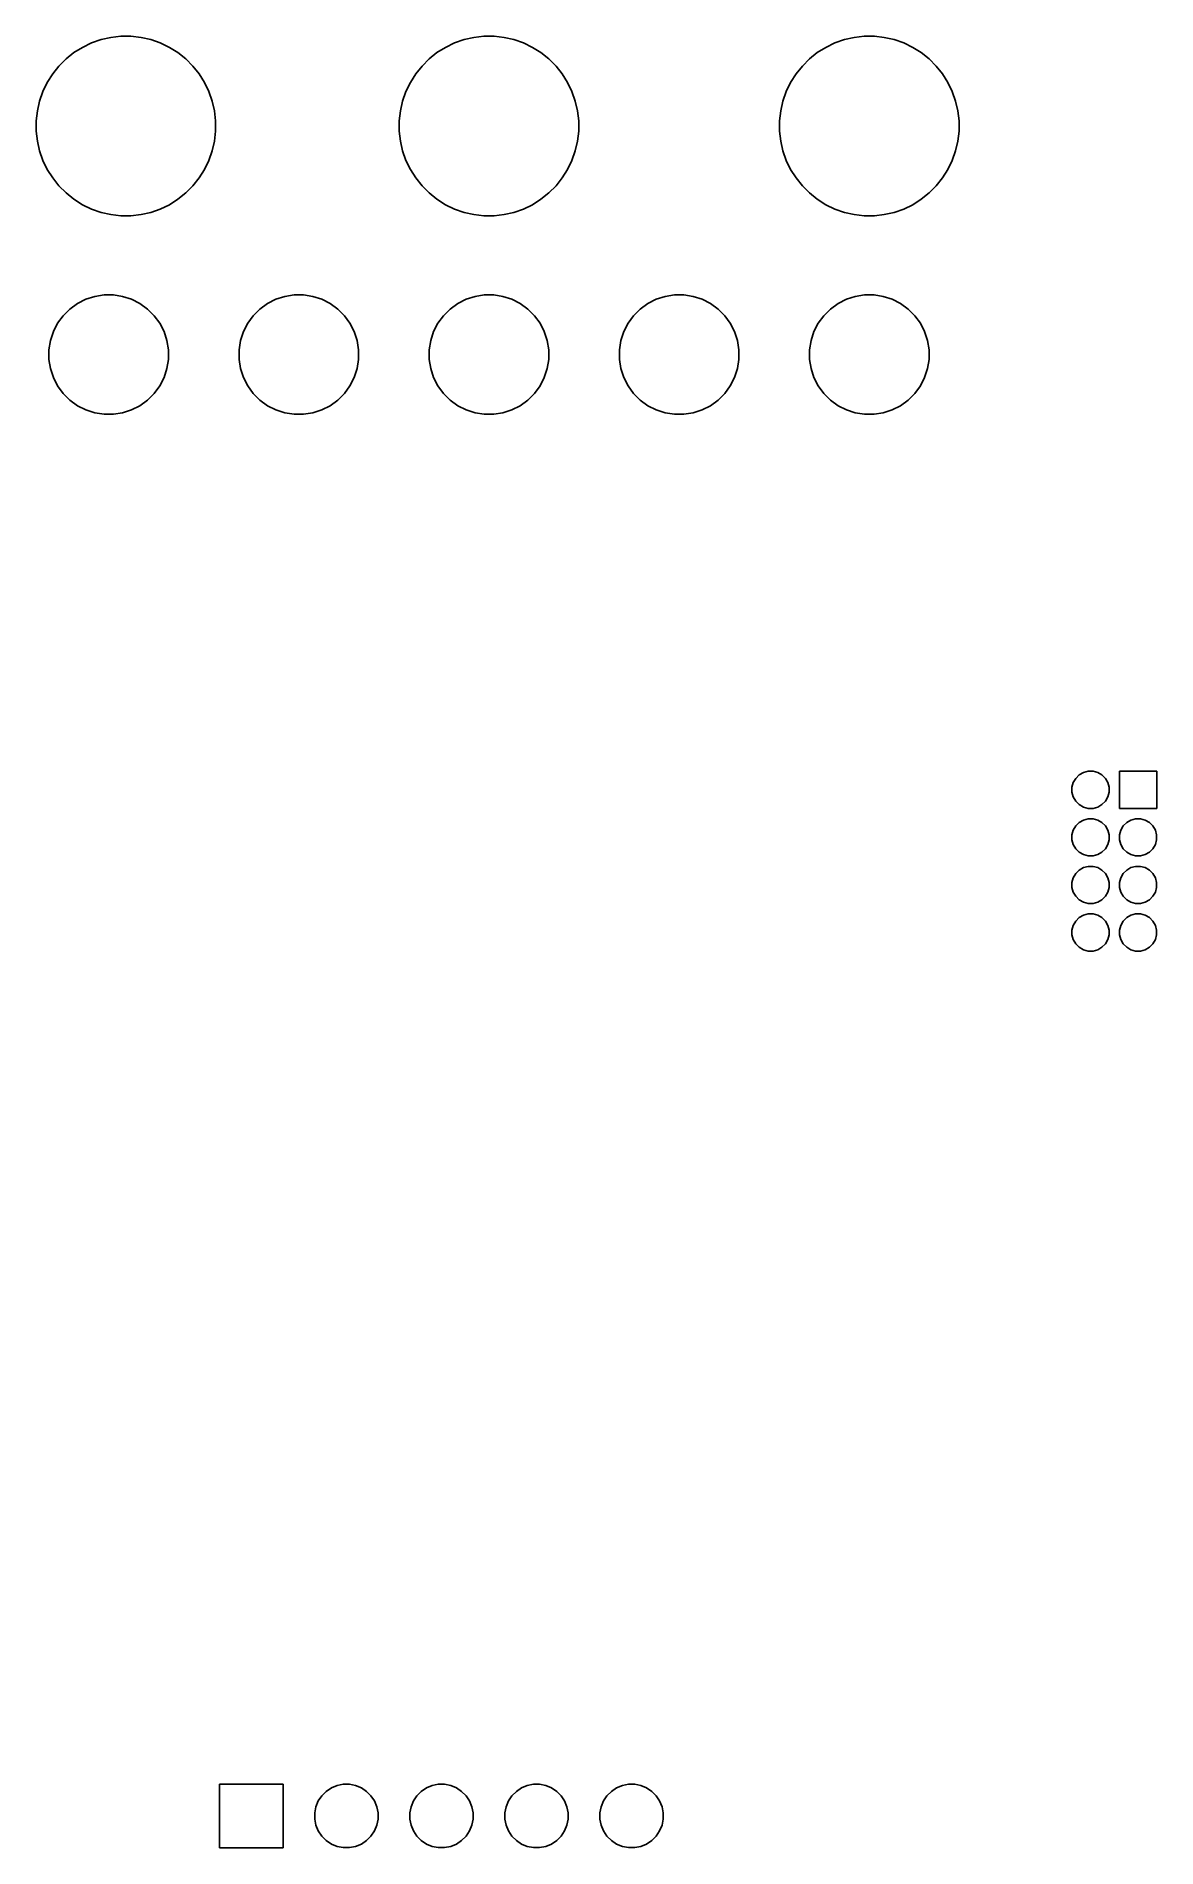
# Model space of a CAD drawing. Extents: x 1.5 to 2.68, y -2.93 to -1.03.
import ezdxf

# ---------------------------------------------------------------- set-up
doc = ezdxf.new("R2010")
doc.units = 0
doc.header["$MEASUREMENT"] = 0
doc.layers.add('BLACK', color=7, linetype='CONTINUOUS')

msp = doc.modelspace()

# ---------------------------------------------------------------- linework, layer by layer
at = {"layer": 'BLACK', "linetype": 'CONTINUOUS'}
for p, q in [((1.5723, -1.0303), (1.5826, -1.0279)), ((1.5723, -1.0303), (1.5826, -1.0279)), ((1.5826, -1.0279), (1.5931, -1.0267)), ((1.5826, -1.0279), (1.5931, -1.0267)), ((1.5931, -1.0267), (1.6037, -1.0267)), ((1.5931, -1.0267), (1.6037, -1.0267)), ((1.6037, -1.0267), (1.6143, -1.0279)), ((1.6037, -1.0267), (1.6143, -1.0279)), ((1.6143, -1.0279), (1.6246, -1.0303)), ((1.6143, -1.0279), (1.6246, -1.0303)), ((1.9542, -1.0303), (1.9645, -1.0279)), ((1.9542, -1.0303), (1.9645, -1.0279)), ((1.9645, -1.0279), (1.975, -1.0267)), ((1.9645, -1.0279), (1.975, -1.0267)), ((1.975, -1.0267), (1.9856, -1.0267)), ((1.975, -1.0267), (1.9856, -1.0267)), ((1.9856, -1.0267), (1.9961, -1.0279)), ((1.9856, -1.0267), (1.9961, -1.0279)), ((1.9961, -1.0279), (2.0065, -1.0303)), ((1.9961, -1.0279), (2.0065, -1.0303)), ((2.3542, -1.0303), (2.3645, -1.0279)), ((2.3542, -1.0303), (2.3645, -1.0279)), ((2.3645, -1.0279), (2.375, -1.0267)), ((2.3645, -1.0279), (2.375, -1.0267)), ((2.375, -1.0267), (2.3856, -1.0267)), ((2.375, -1.0267), (2.3856, -1.0267)), ((2.3856, -1.0267), (2.3961, -1.0279)), ((2.3856, -1.0267), (2.3961, -1.0279)), ((2.3961, -1.0279), (2.4065, -1.0303)), ((2.3961, -1.0279), (2.4065, -1.0303)), ((1.5355, -1.0506), (1.5437, -1.044)), ((1.5355, -1.0506), (1.5437, -1.044)), ((1.5437, -1.044), (1.5527, -1.0384)), ((1.5437, -1.044), (1.5527, -1.0384)), ((1.5527, -1.0384), (1.5623, -1.0338)), ((1.5527, -1.0384), (1.5623, -1.0338)), ((1.5623, -1.0338), (1.5723, -1.0303)), ((1.5623, -1.0338), (1.5723, -1.0303)), ((1.6246, -1.0303), (1.6346, -1.0338)), ((1.6246, -1.0303), (1.6346, -1.0338)), ((1.6346, -1.0338), (1.6441, -1.0384)), ((1.6346, -1.0338), (1.6441, -1.0384)), ((1.6441, -1.0384), (1.6531, -1.044)), ((1.6441, -1.0384), (1.6531, -1.044)), ((1.6531, -1.044), (1.6614, -1.0506)), ((1.6531, -1.044), (1.6614, -1.0506)), ((1.9174, -1.0506), (1.9256, -1.044)), ((1.9174, -1.0506), (1.9256, -1.044)), ((1.9256, -1.044), (1.9346, -1.0384)), ((1.9256, -1.044), (1.9346, -1.0384)), ((1.9346, -1.0384), (1.9442, -1.0338)), ((1.9346, -1.0384), (1.9442, -1.0338)), ((1.9442, -1.0338), (1.9542, -1.0303)), ((1.9442, -1.0338), (1.9542, -1.0303)), ((2.0065, -1.0303), (2.0165, -1.0338)), ((2.0065, -1.0303), (2.0165, -1.0338)), ((2.0165, -1.0338), (2.026, -1.0384)), ((2.0165, -1.0338), (2.026, -1.0384)), ((2.026, -1.0384), (2.035, -1.044)), ((2.026, -1.0384), (2.035, -1.044)), ((2.035, -1.044), (2.0433, -1.0506)), ((2.035, -1.044), (2.0433, -1.0506)), ((2.3174, -1.0506), (2.3256, -1.044)), ((2.3174, -1.0506), (2.3256, -1.044)), ((2.3256, -1.044), (2.3346, -1.0384)), ((2.3256, -1.044), (2.3346, -1.0384)), ((2.3346, -1.0384), (2.3442, -1.0338)), ((2.3346, -1.0384), (2.3442, -1.0338)), ((2.3442, -1.0338), (2.3542, -1.0303)), ((2.3442, -1.0338), (2.3542, -1.0303)), ((2.4065, -1.0303), (2.4165, -1.0338)), ((2.4065, -1.0303), (2.4165, -1.0338)), ((2.4165, -1.0338), (2.426, -1.0384)), ((2.4165, -1.0338), (2.426, -1.0384)), ((2.426, -1.0384), (2.435, -1.044)), ((2.426, -1.0384), (2.435, -1.044)), ((2.435, -1.044), (2.4433, -1.0506)), ((2.435, -1.044), (2.4433, -1.0506)), ((1.5157, -1.0754), (1.5214, -1.0664)), ((1.5157, -1.0754), (1.5214, -1.0664)), ((1.5214, -1.0664), (1.528, -1.0581)), ((1.5214, -1.0664), (1.528, -1.0581)), ((1.528, -1.0581), (1.5355, -1.0506)), ((1.528, -1.0581), (1.5355, -1.0506)), ((1.6614, -1.0506), (1.6689, -1.0581)), ((1.6614, -1.0506), (1.6689, -1.0581)), ((1.6689, -1.0581), (1.6755, -1.0664)), ((1.6689, -1.0581), (1.6755, -1.0664)), ((1.6755, -1.0664), (1.6811, -1.0754)), ((1.6755, -1.0664), (1.6811, -1.0754)), ((1.8976, -1.0754), (1.9033, -1.0664)), ((1.8976, -1.0754), (1.9033, -1.0664)), ((1.9033, -1.0664), (1.9099, -1.0581)), ((1.9033, -1.0664), (1.9099, -1.0581)), ((1.9099, -1.0581), (1.9174, -1.0506)), ((1.9099, -1.0581), (1.9174, -1.0506)), ((2.0433, -1.0506), (2.0508, -1.0581)), ((2.0433, -1.0506), (2.0508, -1.0581)), ((2.0508, -1.0581), (2.0574, -1.0664)), ((2.0508, -1.0581), (2.0574, -1.0664)), ((2.0574, -1.0664), (2.063, -1.0754)), ((2.0574, -1.0664), (2.063, -1.0754)), ((2.2976, -1.0754), (2.3033, -1.0664)), ((2.2976, -1.0754), (2.3033, -1.0664)), ((2.3033, -1.0664), (2.3099, -1.0581)), ((2.3033, -1.0664), (2.3099, -1.0581)), ((2.3099, -1.0581), (2.3174, -1.0506)), ((2.3099, -1.0581), (2.3174, -1.0506)), ((2.4433, -1.0506), (2.4508, -1.0581)), ((2.4433, -1.0506), (2.4508, -1.0581)), ((2.4508, -1.0581), (2.4574, -1.0664)), ((2.4508, -1.0581), (2.4574, -1.0664)), ((2.4574, -1.0664), (2.463, -1.0754)), ((2.4574, -1.0664), (2.463, -1.0754)), ((1.5076, -1.0949), (1.5111, -1.0849)), ((1.5076, -1.0949), (1.5111, -1.0849)), ((1.5111, -1.0849), (1.5157, -1.0754)), ((1.5111, -1.0849), (1.5157, -1.0754)), ((1.6811, -1.0754), (1.6857, -1.0849)), ((1.6811, -1.0754), (1.6857, -1.0849)), ((1.6857, -1.0849), (1.6892, -1.0949)), ((1.6857, -1.0849), (1.6892, -1.0949)), ((1.8895, -1.0949), (1.893, -1.0849)), ((1.8895, -1.0949), (1.893, -1.0849)), ((1.893, -1.0849), (1.8976, -1.0754)), ((1.893, -1.0849), (1.8976, -1.0754)), ((2.063, -1.0754), (2.0676, -1.0849)), ((2.063, -1.0754), (2.0676, -1.0849)), ((2.0676, -1.0849), (2.0711, -1.0949)), ((2.0676, -1.0849), (2.0711, -1.0949)), ((2.2895, -1.0949), (2.293, -1.0849)), ((2.2895, -1.0949), (2.293, -1.0849)), ((2.293, -1.0849), (2.2976, -1.0754)), ((2.293, -1.0849), (2.2976, -1.0754)), ((2.463, -1.0754), (2.4676, -1.0849)), ((2.463, -1.0754), (2.4676, -1.0849)), ((2.4676, -1.0849), (2.4711, -1.0949)), ((2.4676, -1.0849), (2.4711, -1.0949)), ((1.5053, -1.1052), (1.5076, -1.0949)), ((1.5053, -1.1052), (1.5076, -1.0949)), ((1.6892, -1.0949), (1.6916, -1.1052)), ((1.6892, -1.0949), (1.6916, -1.1052)), ((1.8872, -1.1052), (1.8895, -1.0949)), ((1.8872, -1.1052), (1.8895, -1.0949)), ((2.0711, -1.0949), (2.0735, -1.1052)), ((2.0711, -1.0949), (2.0735, -1.1052)), ((2.2872, -1.1052), (2.2895, -1.0949)), ((2.2872, -1.1052), (2.2895, -1.0949)), ((2.4711, -1.0949), (2.4735, -1.1052)), ((2.4711, -1.0949), (2.4735, -1.1052)), ((1.5041, -1.1158), (1.5053, -1.1052)), ((1.5041, -1.1158), (1.5053, -1.1052)), ((1.5041, -1.1264), (1.5041, -1.1158)), ((1.5041, -1.1264), (1.5041, -1.1158)), ((1.6916, -1.1052), (1.6928, -1.1158)), ((1.6916, -1.1052), (1.6928, -1.1158)), ((1.6928, -1.1158), (1.6928, -1.1264)), ((1.6928, -1.1158), (1.6928, -1.1264)), ((1.886, -1.1158), (1.8872, -1.1052)), ((1.886, -1.1158), (1.8872, -1.1052)), ((1.886, -1.1264), (1.886, -1.1158)), ((1.886, -1.1264), (1.886, -1.1158)), ((2.0735, -1.1052), (2.0747, -1.1158)), ((2.0735, -1.1052), (2.0747, -1.1158)), ((2.0747, -1.1158), (2.0747, -1.1264)), ((2.0747, -1.1158), (2.0747, -1.1264)), ((2.286, -1.1158), (2.2872, -1.1052)), ((2.286, -1.1158), (2.2872, -1.1052)), ((2.286, -1.1264), (2.286, -1.1158)), ((2.286, -1.1264), (2.286, -1.1158)), ((2.4735, -1.1052), (2.4747, -1.1158)), ((2.4735, -1.1052), (2.4747, -1.1158)), ((2.4747, -1.1158), (2.4747, -1.1264)), ((2.4747, -1.1158), (2.4747, -1.1264)), ((1.5053, -1.1369), (1.5041, -1.1264)), ((1.5053, -1.1369), (1.5041, -1.1264)), ((1.5076, -1.1472), (1.5053, -1.1369)), ((1.5076, -1.1472), (1.5053, -1.1369)), ((1.6916, -1.1369), (1.6892, -1.1472)), ((1.6916, -1.1369), (1.6892, -1.1472)), ((1.6928, -1.1264), (1.6916, -1.1369)), ((1.6928, -1.1264), (1.6916, -1.1369)), ((1.8872, -1.1369), (1.886, -1.1264)), ((1.8872, -1.1369), (1.886, -1.1264)), ((1.8895, -1.1472), (1.8872, -1.1369)), ((1.8895, -1.1472), (1.8872, -1.1369)), ((2.0735, -1.1369), (2.0711, -1.1472)), ((2.0735, -1.1369), (2.0711, -1.1472)), ((2.0747, -1.1264), (2.0735, -1.1369)), ((2.0747, -1.1264), (2.0735, -1.1369)), ((2.2872, -1.1369), (2.286, -1.1264)), ((2.2872, -1.1369), (2.286, -1.1264)), ((2.2895, -1.1472), (2.2872, -1.1369)), ((2.2895, -1.1472), (2.2872, -1.1369)), ((2.4735, -1.1369), (2.4711, -1.1472)), ((2.4735, -1.1369), (2.4711, -1.1472)), ((2.4747, -1.1264), (2.4735, -1.1369)), ((2.4747, -1.1264), (2.4735, -1.1369)), ((1.5111, -1.1572), (1.5076, -1.1472)), ((1.5111, -1.1572), (1.5076, -1.1472)), ((1.5157, -1.1668), (1.5111, -1.1572)), ((1.5157, -1.1668), (1.5111, -1.1572)), ((1.6857, -1.1572), (1.6811, -1.1668)), ((1.6857, -1.1572), (1.6811, -1.1668)), ((1.6892, -1.1472), (1.6857, -1.1572)), ((1.6892, -1.1472), (1.6857, -1.1572)), ((1.893, -1.1572), (1.8895, -1.1472)), ((1.893, -1.1572), (1.8895, -1.1472)), ((1.8976, -1.1668), (1.893, -1.1572)), ((1.8976, -1.1668), (1.893, -1.1572)), ((2.0676, -1.1572), (2.063, -1.1668)), ((2.0676, -1.1572), (2.063, -1.1668)), ((2.0711, -1.1472), (2.0676, -1.1572)), ((2.0711, -1.1472), (2.0676, -1.1572)), ((2.293, -1.1572), (2.2895, -1.1472)), ((2.293, -1.1572), (2.2895, -1.1472)), ((2.2976, -1.1668), (2.293, -1.1572)), ((2.2976, -1.1668), (2.293, -1.1572)), ((2.4676, -1.1572), (2.463, -1.1668)), ((2.4676, -1.1572), (2.463, -1.1668)), ((2.4711, -1.1472), (2.4676, -1.1572)), ((2.4711, -1.1472), (2.4676, -1.1572)), ((1.5214, -1.1757), (1.5157, -1.1668)), ((1.5214, -1.1757), (1.5157, -1.1668)), ((1.528, -1.184), (1.5214, -1.1757)), ((1.528, -1.184), (1.5214, -1.1757)), ((1.6755, -1.1757), (1.6689, -1.184)), ((1.6755, -1.1757), (1.6689, -1.184)), ((1.6811, -1.1668), (1.6755, -1.1757)), ((1.6811, -1.1668), (1.6755, -1.1757)), ((1.9033, -1.1757), (1.8976, -1.1668)), ((1.9033, -1.1757), (1.8976, -1.1668)), ((1.9099, -1.184), (1.9033, -1.1757)), ((1.9099, -1.184), (1.9033, -1.1757)), ((2.0574, -1.1757), (2.0508, -1.184)), ((2.0574, -1.1757), (2.0508, -1.184)), ((2.063, -1.1668), (2.0574, -1.1757)), ((2.063, -1.1668), (2.0574, -1.1757)), ((2.3033, -1.1757), (2.2976, -1.1668)), ((2.3033, -1.1757), (2.2976, -1.1668)), ((2.3099, -1.184), (2.3033, -1.1757)), ((2.3099, -1.184), (2.3033, -1.1757)), ((2.4574, -1.1757), (2.4508, -1.184)), ((2.4574, -1.1757), (2.4508, -1.184)), ((2.463, -1.1668), (2.4574, -1.1757)), ((2.463, -1.1668), (2.4574, -1.1757)), ((1.5355, -1.1915), (1.528, -1.184)), ((1.5355, -1.1915), (1.528, -1.184)), ((1.5437, -1.1981), (1.5355, -1.1915)), ((1.5437, -1.1981), (1.5355, -1.1915)), ((1.5527, -1.2038), (1.5437, -1.1981)), ((1.5527, -1.2038), (1.5437, -1.1981)), ((1.6531, -1.1981), (1.6441, -1.2038)), ((1.6531, -1.1981), (1.6441, -1.2038)), ((1.6614, -1.1915), (1.6531, -1.1981)), ((1.6614, -1.1915), (1.6531, -1.1981)), ((1.6689, -1.184), (1.6614, -1.1915)), ((1.6689, -1.184), (1.6614, -1.1915)), ((1.9174, -1.1915), (1.9099, -1.184)), ((1.9174, -1.1915), (1.9099, -1.184)), ((1.9256, -1.1981), (1.9174, -1.1915)), ((1.9256, -1.1981), (1.9174, -1.1915)), ((1.9346, -1.2038), (1.9256, -1.1981)), ((1.9346, -1.2038), (1.9256, -1.1981)), ((2.035, -1.1981), (2.026, -1.2038)), ((2.035, -1.1981), (2.026, -1.2038)), ((2.0433, -1.1915), (2.035, -1.1981)), ((2.0433, -1.1915), (2.035, -1.1981)), ((2.0508, -1.184), (2.0433, -1.1915)), ((2.0508, -1.184), (2.0433, -1.1915)), ((2.3174, -1.1915), (2.3099, -1.184)), ((2.3174, -1.1915), (2.3099, -1.184)), ((2.3256, -1.1981), (2.3174, -1.1915)), ((2.3256, -1.1981), (2.3174, -1.1915)), ((2.3346, -1.2038), (2.3256, -1.1981)), ((2.3346, -1.2038), (2.3256, -1.1981)), ((2.435, -1.1981), (2.426, -1.2038)), ((2.435, -1.1981), (2.426, -1.2038)), ((2.4433, -1.1915), (2.435, -1.1981)), ((2.4433, -1.1915), (2.435, -1.1981)), ((2.4508, -1.184), (2.4433, -1.1915)), ((2.4508, -1.184), (2.4433, -1.1915)), ((1.5623, -1.2084), (1.5527, -1.2038)), ((1.5623, -1.2084), (1.5527, -1.2038)), ((1.5723, -1.2119), (1.5623, -1.2084)), ((1.5723, -1.2119), (1.5623, -1.2084)), ((1.5826, -1.2142), (1.5723, -1.2119)), ((1.5826, -1.2142), (1.5723, -1.2119)), ((1.5931, -1.2154), (1.5826, -1.2142)), ((1.5931, -1.2154), (1.5826, -1.2142)), ((1.6037, -1.2154), (1.5931, -1.2154)), ((1.6037, -1.2154), (1.5931, -1.2154)), ((1.6143, -1.2142), (1.6037, -1.2154)), ((1.6143, -1.2142), (1.6037, -1.2154)), ((1.6246, -1.2119), (1.6143, -1.2142)), ((1.6246, -1.2119), (1.6143, -1.2142)), ((1.6346, -1.2084), (1.6246, -1.2119)), ((1.6346, -1.2084), (1.6246, -1.2119)), ((1.6441, -1.2038), (1.6346, -1.2084)), ((1.6441, -1.2038), (1.6346, -1.2084)), ((1.9442, -1.2084), (1.9346, -1.2038)), ((1.9442, -1.2084), (1.9346, -1.2038)), ((1.9542, -1.2119), (1.9442, -1.2084)), ((1.9542, -1.2119), (1.9442, -1.2084)), ((1.9645, -1.2142), (1.9542, -1.2119)), ((1.9645, -1.2142), (1.9542, -1.2119)), ((1.975, -1.2154), (1.9645, -1.2142)), ((1.975, -1.2154), (1.9645, -1.2142)), ((1.9856, -1.2154), (1.975, -1.2154)), ((1.9856, -1.2154), (1.975, -1.2154)), ((1.9961, -1.2142), (1.9856, -1.2154)), ((1.9961, -1.2142), (1.9856, -1.2154)), ((2.0065, -1.2119), (1.9961, -1.2142)), ((2.0065, -1.2119), (1.9961, -1.2142)), ((2.0165, -1.2084), (2.0065, -1.2119)), ((2.0165, -1.2084), (2.0065, -1.2119)), ((2.026, -1.2038), (2.0165, -1.2084)), ((2.026, -1.2038), (2.0165, -1.2084)), ((2.3442, -1.2084), (2.3346, -1.2038)), ((2.3442, -1.2084), (2.3346, -1.2038)), ((2.3542, -1.2119), (2.3442, -1.2084)), ((2.3542, -1.2119), (2.3442, -1.2084)), ((2.3645, -1.2142), (2.3542, -1.2119)), ((2.3645, -1.2142), (2.3542, -1.2119)), ((2.375, -1.2154), (2.3645, -1.2142)), ((2.375, -1.2154), (2.3645, -1.2142)), ((2.3856, -1.2154), (2.375, -1.2154)), ((2.3856, -1.2154), (2.375, -1.2154)), ((2.3961, -1.2142), (2.3856, -1.2154)), ((2.3961, -1.2142), (2.3856, -1.2154)), ((2.4065, -1.2119), (2.3961, -1.2142)), ((2.4065, -1.2119), (2.3961, -1.2142)), ((2.4165, -1.2084), (2.4065, -1.2119)), ((2.4165, -1.2084), (2.4065, -1.2119)), ((2.426, -1.2038), (2.4165, -1.2084)), ((2.426, -1.2038), (2.4165, -1.2084)), ((1.5324, -1.3205), (1.5394, -1.3135)), ((1.5324, -1.3205), (1.5394, -1.3135)), ((1.5394, -1.3135), (1.5474, -1.3077)), ((1.5394, -1.3135), (1.5474, -1.3077)), ((1.5474, -1.3077), (1.5562, -1.3032)), ((1.5474, -1.3077), (1.5562, -1.3032)), ((1.5562, -1.3032), (1.5656, -1.3002)), ((1.5562, -1.3032), (1.5656, -1.3002)), ((1.5656, -1.3002), (1.5754, -1.2986)), ((1.5656, -1.3002), (1.5754, -1.2986)), ((1.5754, -1.2986), (1.5853, -1.2986)), ((1.5754, -1.2986), (1.5853, -1.2986)), ((1.5853, -1.2986), (1.595, -1.3002)), ((1.5853, -1.2986), (1.595, -1.3002)), ((1.595, -1.3002), (1.6044, -1.3032)), ((1.595, -1.3002), (1.6044, -1.3032)), ((1.6044, -1.3032), (1.6132, -1.3077)), ((1.6044, -1.3032), (1.6132, -1.3077)), ((1.6132, -1.3077), (1.6212, -1.3135)), ((1.6132, -1.3077), (1.6212, -1.3135)), ((1.6212, -1.3135), (1.6282, -1.3205)), ((1.6212, -1.3135), (1.6282, -1.3205)), ((1.7324, -1.3205), (1.7394, -1.3135)), ((1.7324, -1.3205), (1.7394, -1.3135)), ((1.7394, -1.3135), (1.7474, -1.3077)), ((1.7394, -1.3135), (1.7474, -1.3077)), ((1.7474, -1.3077), (1.7562, -1.3032)), ((1.7474, -1.3077), (1.7562, -1.3032)), ((1.7562, -1.3032), (1.7656, -1.3002)), ((1.7562, -1.3032), (1.7656, -1.3002)), ((1.7656, -1.3002), (1.7754, -1.2986)), ((1.7656, -1.3002), (1.7754, -1.2986)), ((1.7754, -1.2986), (1.7853, -1.2986)), ((1.7754, -1.2986), (1.7853, -1.2986)), ((1.7853, -1.2986), (1.795, -1.3002)), ((1.7853, -1.2986), (1.795, -1.3002)), ((1.795, -1.3002), (1.8044, -1.3032)), ((1.795, -1.3002), (1.8044, -1.3032)), ((1.8044, -1.3032), (1.8132, -1.3077)), ((1.8044, -1.3032), (1.8132, -1.3077)), ((1.8132, -1.3077), (1.8212, -1.3135)), ((1.8132, -1.3077), (1.8212, -1.3135)), ((1.8212, -1.3135), (1.8282, -1.3205)), ((1.8212, -1.3135), (1.8282, -1.3205)), ((1.9324, -1.3205), (1.9394, -1.3135)), ((1.9324, -1.3205), (1.9394, -1.3135)), ((1.9394, -1.3135), (1.9474, -1.3077)), ((1.9394, -1.3135), (1.9474, -1.3077)), ((1.9474, -1.3077), (1.9562, -1.3032)), ((1.9474, -1.3077), (1.9562, -1.3032)), ((1.9562, -1.3032), (1.9656, -1.3002)), ((1.9562, -1.3032), (1.9656, -1.3002)), ((1.9656, -1.3002), (1.9754, -1.2986)), ((1.9656, -1.3002), (1.9754, -1.2986)), ((1.9754, -1.2986), (1.9853, -1.2986)), ((1.9754, -1.2986), (1.9853, -1.2986)), ((1.9853, -1.2986), (1.995, -1.3002)), ((1.9853, -1.2986), (1.995, -1.3002)), ((1.995, -1.3002), (2.0044, -1.3032)), ((1.995, -1.3002), (2.0044, -1.3032)), ((2.0044, -1.3032), (2.0132, -1.3077)), ((2.0044, -1.3032), (2.0132, -1.3077)), ((2.0132, -1.3077), (2.0212, -1.3135)), ((2.0132, -1.3077), (2.0212, -1.3135)), ((2.0212, -1.3135), (2.0282, -1.3205)), ((2.0212, -1.3135), (2.0282, -1.3205)), ((2.1324, -1.3205), (2.1394, -1.3135)), ((2.1324, -1.3205), (2.1394, -1.3135)), ((2.1394, -1.3135), (2.1474, -1.3077)), ((2.1394, -1.3135), (2.1474, -1.3077)), ((2.1474, -1.3077), (2.1562, -1.3032)), ((2.1474, -1.3077), (2.1562, -1.3032)), ((2.1562, -1.3032), (2.1656, -1.3002)), ((2.1562, -1.3032), (2.1656, -1.3002)), ((2.1656, -1.3002), (2.1754, -1.2986)), ((2.1656, -1.3002), (2.1754, -1.2986)), ((2.1754, -1.2986), (2.1853, -1.2986)), ((2.1754, -1.2986), (2.1853, -1.2986)), ((2.1853, -1.2986), (2.195, -1.3002)), ((2.1853, -1.2986), (2.195, -1.3002)), ((2.195, -1.3002), (2.2044, -1.3032)), ((2.195, -1.3002), (2.2044, -1.3032)), ((2.2044, -1.3032), (2.2132, -1.3077)), ((2.2044, -1.3032), (2.2132, -1.3077)), ((2.2132, -1.3077), (2.2212, -1.3135)), ((2.2132, -1.3077), (2.2212, -1.3135)), ((2.2212, -1.3135), (2.2282, -1.3205)), ((2.2212, -1.3135), (2.2282, -1.3205)), ((2.3324, -1.3205), (2.3394, -1.3135)), ((2.3324, -1.3205), (2.3394, -1.3135)), ((2.3394, -1.3135), (2.3474, -1.3077)), ((2.3394, -1.3135), (2.3474, -1.3077)), ((2.3474, -1.3077), (2.3562, -1.3032)), ((2.3474, -1.3077), (2.3562, -1.3032)), ((2.3562, -1.3032), (2.3656, -1.3002)), ((2.3562, -1.3032), (2.3656, -1.3002)), ((2.3656, -1.3002), (2.3754, -1.2986)), ((2.3656, -1.3002), (2.3754, -1.2986)), ((2.3754, -1.2986), (2.3853, -1.2986)), ((2.3754, -1.2986), (2.3853, -1.2986)), ((2.3853, -1.2986), (2.395, -1.3002)), ((2.3853, -1.2986), (2.395, -1.3002)), ((2.395, -1.3002), (2.4044, -1.3032)), ((2.395, -1.3002), (2.4044, -1.3032)), ((2.4044, -1.3032), (2.4132, -1.3077)), ((2.4044, -1.3032), (2.4132, -1.3077)), ((2.4132, -1.3077), (2.4212, -1.3135)), ((2.4132, -1.3077), (2.4212, -1.3135)), ((2.4212, -1.3135), (2.4282, -1.3205)), ((2.4212, -1.3135), (2.4282, -1.3205)), ((1.5221, -1.3373), (1.5266, -1.3285)), ((1.5221, -1.3373), (1.5266, -1.3285)), ((1.5266, -1.3285), (1.5324, -1.3205)), ((1.5266, -1.3285), (1.5324, -1.3205)), ((1.6282, -1.3205), (1.634, -1.3285)), ((1.6282, -1.3205), (1.634, -1.3285)), ((1.634, -1.3285), (1.6385, -1.3373)), ((1.634, -1.3285), (1.6385, -1.3373)), ((1.7221, -1.3373), (1.7266, -1.3285)), ((1.7221, -1.3373), (1.7266, -1.3285)), ((1.7266, -1.3285), (1.7324, -1.3205)), ((1.7266, -1.3285), (1.7324, -1.3205)), ((1.8282, -1.3205), (1.834, -1.3285)), ((1.8282, -1.3205), (1.834, -1.3285)), ((1.834, -1.3285), (1.8385, -1.3373)), ((1.834, -1.3285), (1.8385, -1.3373)), ((1.9221, -1.3373), (1.9266, -1.3285)), ((1.9221, -1.3373), (1.9266, -1.3285)), ((1.9266, -1.3285), (1.9324, -1.3205)), ((1.9266, -1.3285), (1.9324, -1.3205)), ((2.0282, -1.3205), (2.034, -1.3285)), ((2.0282, -1.3205), (2.034, -1.3285)), ((2.034, -1.3285), (2.0385, -1.3373)), ((2.034, -1.3285), (2.0385, -1.3373)), ((2.1221, -1.3373), (2.1266, -1.3285)), ((2.1221, -1.3373), (2.1266, -1.3285)), ((2.1266, -1.3285), (2.1324, -1.3205)), ((2.1266, -1.3285), (2.1324, -1.3205)), ((2.2282, -1.3205), (2.234, -1.3285)), ((2.2282, -1.3205), (2.234, -1.3285)), ((2.234, -1.3285), (2.2385, -1.3373)), ((2.234, -1.3285), (2.2385, -1.3373)), ((2.3221, -1.3373), (2.3266, -1.3285)), ((2.3221, -1.3373), (2.3266, -1.3285)), ((2.3266, -1.3285), (2.3324, -1.3205)), ((2.3266, -1.3285), (2.3324, -1.3205)), ((2.4282, -1.3205), (2.434, -1.3285)), ((2.4282, -1.3205), (2.434, -1.3285)), ((2.434, -1.3285), (2.4385, -1.3373)), ((2.434, -1.3285), (2.4385, -1.3373)), ((1.5175, -1.3565), (1.5191, -1.3467)), ((1.5175, -1.3565), (1.5191, -1.3467)), ((1.5191, -1.3467), (1.5221, -1.3373)), ((1.5191, -1.3467), (1.5221, -1.3373)), ((1.6385, -1.3373), (1.6416, -1.3467)), ((1.6385, -1.3373), (1.6416, -1.3467)), ((1.6416, -1.3467), (1.6431, -1.3565)), ((1.6416, -1.3467), (1.6431, -1.3565)), ((1.7175, -1.3565), (1.7191, -1.3467)), ((1.7175, -1.3565), (1.7191, -1.3467)), ((1.7191, -1.3467), (1.7221, -1.3373)), ((1.7191, -1.3467), (1.7221, -1.3373)), ((1.8385, -1.3373), (1.8416, -1.3467)), ((1.8385, -1.3373), (1.8416, -1.3467)), ((1.8416, -1.3467), (1.8431, -1.3565)), ((1.8416, -1.3467), (1.8431, -1.3565)), ((1.9175, -1.3565), (1.9191, -1.3467)), ((1.9175, -1.3565), (1.9191, -1.3467)), ((1.9191, -1.3467), (1.9221, -1.3373)), ((1.9191, -1.3467), (1.9221, -1.3373)), ((2.0385, -1.3373), (2.0416, -1.3467)), ((2.0385, -1.3373), (2.0416, -1.3467)), ((2.0416, -1.3467), (2.0431, -1.3565)), ((2.0416, -1.3467), (2.0431, -1.3565)), ((2.1175, -1.3565), (2.1191, -1.3467)), ((2.1175, -1.3565), (2.1191, -1.3467)), ((2.1191, -1.3467), (2.1221, -1.3373)), ((2.1191, -1.3467), (2.1221, -1.3373)), ((2.2385, -1.3373), (2.2416, -1.3467)), ((2.2385, -1.3373), (2.2416, -1.3467)), ((2.2416, -1.3467), (2.2431, -1.3565)), ((2.2416, -1.3467), (2.2431, -1.3565)), ((2.3175, -1.3565), (2.3191, -1.3467)), ((2.3175, -1.3565), (2.3191, -1.3467)), ((2.3191, -1.3467), (2.3221, -1.3373)), ((2.3191, -1.3467), (2.3221, -1.3373)), ((2.4385, -1.3373), (2.4416, -1.3467)), ((2.4385, -1.3373), (2.4416, -1.3467)), ((2.4416, -1.3467), (2.4431, -1.3565)), ((2.4416, -1.3467), (2.4431, -1.3565)), ((1.5175, -1.3664), (1.5175, -1.3565)), ((1.5175, -1.3664), (1.5175, -1.3565)), ((1.5191, -1.3761), (1.5175, -1.3664)), ((1.5191, -1.3761), (1.5175, -1.3664)), ((1.6431, -1.3664), (1.6416, -1.3761)), ((1.6431, -1.3664), (1.6416, -1.3761)), ((1.6431, -1.3565), (1.6431, -1.3664)), ((1.6431, -1.3565), (1.6431, -1.3664)), ((1.7175, -1.3664), (1.7175, -1.3565)), ((1.7175, -1.3664), (1.7175, -1.3565)), ((1.7191, -1.3761), (1.7175, -1.3664)), ((1.7191, -1.3761), (1.7175, -1.3664)), ((1.8431, -1.3664), (1.8416, -1.3761)), ((1.8431, -1.3664), (1.8416, -1.3761)), ((1.8431, -1.3565), (1.8431, -1.3664)), ((1.8431, -1.3565), (1.8431, -1.3664)), ((1.9175, -1.3664), (1.9175, -1.3565)), ((1.9175, -1.3664), (1.9175, -1.3565)), ((1.9191, -1.3761), (1.9175, -1.3664)), ((1.9191, -1.3761), (1.9175, -1.3664)), ((2.0431, -1.3664), (2.0416, -1.3761)), ((2.0431, -1.3664), (2.0416, -1.3761)), ((2.0431, -1.3565), (2.0431, -1.3664)), ((2.0431, -1.3565), (2.0431, -1.3664)), ((2.1175, -1.3664), (2.1175, -1.3565)), ((2.1175, -1.3664), (2.1175, -1.3565)), ((2.1191, -1.3761), (2.1175, -1.3664)), ((2.1191, -1.3761), (2.1175, -1.3664)), ((2.2431, -1.3664), (2.2416, -1.3761)), ((2.2431, -1.3664), (2.2416, -1.3761)), ((2.2431, -1.3565), (2.2431, -1.3664)), ((2.2431, -1.3565), (2.2431, -1.3664)), ((2.3175, -1.3664), (2.3175, -1.3565)), ((2.3175, -1.3664), (2.3175, -1.3565)), ((2.3191, -1.3761), (2.3175, -1.3664)), ((2.3191, -1.3761), (2.3175, -1.3664)), ((2.4431, -1.3664), (2.4416, -1.3761)), ((2.4431, -1.3664), (2.4416, -1.3761)), ((2.4431, -1.3565), (2.4431, -1.3664)), ((2.4431, -1.3565), (2.4431, -1.3664)), ((1.5221, -1.3855), (1.5191, -1.3761)), ((1.5221, -1.3855), (1.5191, -1.3761)), ((1.5266, -1.3943), (1.5221, -1.3855)), ((1.5266, -1.3943), (1.5221, -1.3855)), ((1.6385, -1.3855), (1.634, -1.3943)), ((1.6385, -1.3855), (1.634, -1.3943)), ((1.6416, -1.3761), (1.6385, -1.3855)), ((1.6416, -1.3761), (1.6385, -1.3855)), ((1.7221, -1.3855), (1.7191, -1.3761)), ((1.7221, -1.3855), (1.7191, -1.3761)), ((1.7266, -1.3943), (1.7221, -1.3855)), ((1.7266, -1.3943), (1.7221, -1.3855)), ((1.8385, -1.3855), (1.834, -1.3943)), ((1.8385, -1.3855), (1.834, -1.3943)), ((1.8416, -1.3761), (1.8385, -1.3855)), ((1.8416, -1.3761), (1.8385, -1.3855)), ((1.9221, -1.3855), (1.9191, -1.3761)), ((1.9221, -1.3855), (1.9191, -1.3761)), ((1.9266, -1.3943), (1.9221, -1.3855)), ((1.9266, -1.3943), (1.9221, -1.3855)), ((2.0385, -1.3855), (2.034, -1.3943)), ((2.0385, -1.3855), (2.034, -1.3943)), ((2.0416, -1.3761), (2.0385, -1.3855)), ((2.0416, -1.3761), (2.0385, -1.3855)), ((2.1221, -1.3855), (2.1191, -1.3761)), ((2.1221, -1.3855), (2.1191, -1.3761)), ((2.1266, -1.3943), (2.1221, -1.3855)), ((2.1266, -1.3943), (2.1221, -1.3855)), ((2.2385, -1.3855), (2.234, -1.3943)), ((2.2385, -1.3855), (2.234, -1.3943)), ((2.2416, -1.3761), (2.2385, -1.3855)), ((2.2416, -1.3761), (2.2385, -1.3855)), ((2.3221, -1.3855), (2.3191, -1.3761)), ((2.3221, -1.3855), (2.3191, -1.3761)), ((2.3266, -1.3943), (2.3221, -1.3855)), ((2.3266, -1.3943), (2.3221, -1.3855)), ((2.4385, -1.3855), (2.434, -1.3943)), ((2.4385, -1.3855), (2.434, -1.3943)), ((2.4416, -1.3761), (2.4385, -1.3855)), ((2.4416, -1.3761), (2.4385, -1.3855)), ((1.5324, -1.4023), (1.5266, -1.3943)), ((1.5324, -1.4023), (1.5266, -1.3943)), ((1.5394, -1.4093), (1.5324, -1.4023)), ((1.5394, -1.4093), (1.5324, -1.4023)), ((1.6282, -1.4023), (1.6212, -1.4093)), ((1.6282, -1.4023), (1.6212, -1.4093)), ((1.634, -1.3943), (1.6282, -1.4023)), ((1.634, -1.3943), (1.6282, -1.4023)), ((1.7324, -1.4023), (1.7266, -1.3943)), ((1.7324, -1.4023), (1.7266, -1.3943)), ((1.7394, -1.4093), (1.7324, -1.4023)), ((1.7394, -1.4093), (1.7324, -1.4023)), ((1.8282, -1.4023), (1.8212, -1.4093)), ((1.8282, -1.4023), (1.8212, -1.4093)), ((1.834, -1.3943), (1.8282, -1.4023)), ((1.834, -1.3943), (1.8282, -1.4023)), ((1.9324, -1.4023), (1.9266, -1.3943)), ((1.9324, -1.4023), (1.9266, -1.3943)), ((1.9394, -1.4093), (1.9324, -1.4023)), ((1.9394, -1.4093), (1.9324, -1.4023)), ((2.0282, -1.4023), (2.0212, -1.4093)), ((2.0282, -1.4023), (2.0212, -1.4093)), ((2.034, -1.3943), (2.0282, -1.4023)), ((2.034, -1.3943), (2.0282, -1.4023)), ((2.1324, -1.4023), (2.1266, -1.3943)), ((2.1324, -1.4023), (2.1266, -1.3943)), ((2.1394, -1.4093), (2.1324, -1.4023)), ((2.1394, -1.4093), (2.1324, -1.4023)), ((2.2282, -1.4023), (2.2212, -1.4093)), ((2.2282, -1.4023), (2.2212, -1.4093)), ((2.234, -1.3943), (2.2282, -1.4023)), ((2.234, -1.3943), (2.2282, -1.4023)), ((2.3324, -1.4023), (2.3266, -1.3943)), ((2.3324, -1.4023), (2.3266, -1.3943)), ((2.3394, -1.4093), (2.3324, -1.4023)), ((2.3394, -1.4093), (2.3324, -1.4023)), ((2.4282, -1.4023), (2.4212, -1.4093)), ((2.4282, -1.4023), (2.4212, -1.4093)), ((2.434, -1.3943), (2.4282, -1.4023)), ((2.434, -1.3943), (2.4282, -1.4023)), ((1.5474, -1.4151), (1.5394, -1.4093)), ((1.5474, -1.4151), (1.5394, -1.4093)), ((1.5562, -1.4196), (1.5474, -1.4151)), ((1.5562, -1.4196), (1.5474, -1.4151)), ((1.5656, -1.4227), (1.5562, -1.4196)), ((1.5656, -1.4227), (1.5562, -1.4196)), ((1.5754, -1.4242), (1.5656, -1.4227)), ((1.5754, -1.4242), (1.5656, -1.4227)), ((1.5853, -1.4242), (1.5754, -1.4242)), ((1.5853, -1.4242), (1.5754, -1.4242)), ((1.595, -1.4227), (1.5853, -1.4242)), ((1.595, -1.4227), (1.5853, -1.4242)), ((1.6044, -1.4196), (1.595, -1.4227)), ((1.6044, -1.4196), (1.595, -1.4227)), ((1.6132, -1.4151), (1.6044, -1.4196)), ((1.6132, -1.4151), (1.6044, -1.4196)), ((1.6212, -1.4093), (1.6132, -1.4151)), ((1.6212, -1.4093), (1.6132, -1.4151)), ((1.7474, -1.4151), (1.7394, -1.4093)), ((1.7474, -1.4151), (1.7394, -1.4093)), ((1.7562, -1.4196), (1.7474, -1.4151)), ((1.7562, -1.4196), (1.7474, -1.4151)), ((1.7656, -1.4227), (1.7562, -1.4196)), ((1.7656, -1.4227), (1.7562, -1.4196)), ((1.7754, -1.4242), (1.7656, -1.4227)), ((1.7754, -1.4242), (1.7656, -1.4227)), ((1.7853, -1.4242), (1.7754, -1.4242)), ((1.7853, -1.4242), (1.7754, -1.4242)), ((1.795, -1.4227), (1.7853, -1.4242)), ((1.795, -1.4227), (1.7853, -1.4242)), ((1.8044, -1.4196), (1.795, -1.4227)), ((1.8044, -1.4196), (1.795, -1.4227)), ((1.8132, -1.4151), (1.8044, -1.4196)), ((1.8132, -1.4151), (1.8044, -1.4196)), ((1.8212, -1.4093), (1.8132, -1.4151)), ((1.8212, -1.4093), (1.8132, -1.4151)), ((1.9474, -1.4151), (1.9394, -1.4093)), ((1.9474, -1.4151), (1.9394, -1.4093)), ((1.9562, -1.4196), (1.9474, -1.4151)), ((1.9562, -1.4196), (1.9474, -1.4151)), ((1.9656, -1.4227), (1.9562, -1.4196)), ((1.9656, -1.4227), (1.9562, -1.4196)), ((1.9754, -1.4242), (1.9656, -1.4227)), ((1.9754, -1.4242), (1.9656, -1.4227)), ((1.9853, -1.4242), (1.9754, -1.4242)), ((1.9853, -1.4242), (1.9754, -1.4242)), ((1.995, -1.4227), (1.9853, -1.4242)), ((1.995, -1.4227), (1.9853, -1.4242)), ((2.0044, -1.4196), (1.995, -1.4227)), ((2.0044, -1.4196), (1.995, -1.4227)), ((2.0132, -1.4151), (2.0044, -1.4196)), ((2.0132, -1.4151), (2.0044, -1.4196)), ((2.0212, -1.4093), (2.0132, -1.4151)), ((2.0212, -1.4093), (2.0132, -1.4151)), ((2.1474, -1.4151), (2.1394, -1.4093)), ((2.1474, -1.4151), (2.1394, -1.4093)), ((2.1562, -1.4196), (2.1474, -1.4151)), ((2.1562, -1.4196), (2.1474, -1.4151)), ((2.1656, -1.4227), (2.1562, -1.4196)), ((2.1656, -1.4227), (2.1562, -1.4196)), ((2.1754, -1.4242), (2.1656, -1.4227)), ((2.1754, -1.4242), (2.1656, -1.4227)), ((2.1853, -1.4242), (2.1754, -1.4242)), ((2.1853, -1.4242), (2.1754, -1.4242)), ((2.195, -1.4227), (2.1853, -1.4242)), ((2.195, -1.4227), (2.1853, -1.4242)), ((2.2044, -1.4196), (2.195, -1.4227)), ((2.2044, -1.4196), (2.195, -1.4227)), ((2.2132, -1.4151), (2.2044, -1.4196)), ((2.2132, -1.4151), (2.2044, -1.4196)), ((2.2212, -1.4093), (2.2132, -1.4151)), ((2.2212, -1.4093), (2.2132, -1.4151)), ((2.3474, -1.4151), (2.3394, -1.4093)), ((2.3474, -1.4151), (2.3394, -1.4093)), ((2.3562, -1.4196), (2.3474, -1.4151)), ((2.3562, -1.4196), (2.3474, -1.4151)), ((2.3656, -1.4227), (2.3562, -1.4196)), ((2.3656, -1.4227), (2.3562, -1.4196)), ((2.3754, -1.4242), (2.3656, -1.4227)), ((2.3754, -1.4242), (2.3656, -1.4227)), ((2.3853, -1.4242), (2.3754, -1.4242)), ((2.3853, -1.4242), (2.3754, -1.4242)), ((2.395, -1.4227), (2.3853, -1.4242)), ((2.395, -1.4227), (2.3853, -1.4242)), ((2.4044, -1.4196), (2.395, -1.4227)), ((2.4044, -1.4196), (2.395, -1.4227)), ((2.4132, -1.4151), (2.4044, -1.4196)), ((2.4132, -1.4151), (2.4044, -1.4196)), ((2.4212, -1.4093), (2.4132, -1.4151)), ((2.4212, -1.4093), (2.4132, -1.4151)), ((2.5948, -1.8114), (2.5974, -1.8069)), ((2.5948, -1.8114), (2.5974, -1.8069)), ((2.5974, -1.8069), (2.601, -1.8033)), ((2.5974, -1.8069), (2.601, -1.8033)), ((2.601, -1.8033), (2.6055, -1.8007)), ((2.601, -1.8033), (2.6055, -1.8007)), ((2.6055, -1.8007), (2.6104, -1.7994)), ((2.6055, -1.8007), (2.6104, -1.7994)), ((2.6104, -1.7994), (2.6156, -1.7994)), ((2.6104, -1.7994), (2.6156, -1.7994)), ((2.6156, -1.7994), (2.6205, -1.8007)), ((2.6156, -1.7994), (2.6205, -1.8007)), ((2.6205, -1.8007), (2.625, -1.8033)), ((2.6205, -1.8007), (2.625, -1.8033)), ((2.625, -1.8033), (2.6286, -1.8069)), ((2.625, -1.8033), (2.6286, -1.8069)), ((2.6286, -1.8069), (2.6312, -1.8114)), ((2.6286, -1.8069), (2.6312, -1.8114)), ((2.6433, -1.8386), (2.6433, -1.7992)), ((2.6433, -1.7992), (2.6827, -1.7992)), ((2.6433, -1.8386), (2.6433, -1.7992)), ((2.6433, -1.7992), (2.6827, -1.7992)), ((2.6827, -1.7992), (2.6827, -1.8386)), ((2.6827, -1.7992), (2.6827, -1.8386)), ((2.5935, -1.8163), (2.5948, -1.8114)), ((2.5935, -1.8163), (2.5948, -1.8114)), ((2.5935, -1.8215), (2.5935, -1.8163)), ((2.5935, -1.8215), (2.5935, -1.8163)), ((2.5948, -1.8264), (2.5935, -1.8215)), ((2.5948, -1.8264), (2.5935, -1.8215)), ((2.5974, -1.8309), (2.5948, -1.8264)), ((2.5974, -1.8309), (2.5948, -1.8264)), ((2.6312, -1.8264), (2.6286, -1.8309)), ((2.6312, -1.8264), (2.6286, -1.8309)), ((2.6312, -1.8114), (2.6325, -1.8163)), ((2.6312, -1.8114), (2.6325, -1.8163)), ((2.6325, -1.8215), (2.6312, -1.8264)), ((2.6325, -1.8215), (2.6312, -1.8264)), ((2.6325, -1.8163), (2.6325, -1.8215)), ((2.6325, -1.8163), (2.6325, -1.8215)), ((2.601, -1.8345), (2.5974, -1.8309)), ((2.601, -1.8345), (2.5974, -1.8309)), ((2.6055, -1.8371), (2.601, -1.8345)), ((2.6055, -1.8371), (2.601, -1.8345)), ((2.6104, -1.8384), (2.6055, -1.8371)), ((2.6104, -1.8384), (2.6055, -1.8371)), ((2.6156, -1.8384), (2.6104, -1.8384)), ((2.6156, -1.8384), (2.6104, -1.8384)), ((2.6205, -1.8371), (2.6156, -1.8384)), ((2.6205, -1.8371), (2.6156, -1.8384)), ((2.625, -1.8345), (2.6205, -1.8371)), ((2.625, -1.8345), (2.6205, -1.8371)), ((2.6286, -1.8309), (2.625, -1.8345)), ((2.6286, -1.8309), (2.625, -1.8345)), ((2.6827, -1.8386), (2.6433, -1.8386)), ((2.6827, -1.8386), (2.6433, -1.8386)), ((2.5935, -1.8663), (2.5948, -1.8614)), ((2.5935, -1.8663), (2.5948, -1.8614)), ((2.5948, -1.8614), (2.5974, -1.8569)), ((2.5948, -1.8614), (2.5974, -1.8569)), ((2.5974, -1.8569), (2.601, -1.8533)), ((2.5974, -1.8569), (2.601, -1.8533)), ((2.601, -1.8533), (2.6055, -1.8507)), ((2.601, -1.8533), (2.6055, -1.8507)), ((2.6055, -1.8507), (2.6104, -1.8494)), ((2.6055, -1.8507), (2.6104, -1.8494)), ((2.6104, -1.8494), (2.6156, -1.8494)), ((2.6104, -1.8494), (2.6156, -1.8494)), ((2.6156, -1.8494), (2.6205, -1.8507)), ((2.6156, -1.8494), (2.6205, -1.8507)), ((2.6205, -1.8507), (2.625, -1.8533)), ((2.6205, -1.8507), (2.625, -1.8533)), ((2.625, -1.8533), (2.6286, -1.8569)), ((2.625, -1.8533), (2.6286, -1.8569)), ((2.6286, -1.8569), (2.6312, -1.8614)), ((2.6286, -1.8569), (2.6312, -1.8614)), ((2.6312, -1.8614), (2.6325, -1.8663)), ((2.6312, -1.8614), (2.6325, -1.8663)), ((2.6435, -1.8663), (2.6448, -1.8614)), ((2.6435, -1.8663), (2.6448, -1.8614)), ((2.6448, -1.8614), (2.6474, -1.8569)), ((2.6448, -1.8614), (2.6474, -1.8569)), ((2.6474, -1.8569), (2.651, -1.8533)), ((2.6474, -1.8569), (2.651, -1.8533)), ((2.651, -1.8533), (2.6555, -1.8507)), ((2.651, -1.8533), (2.6555, -1.8507)), ((2.6555, -1.8507), (2.6604, -1.8494)), ((2.6555, -1.8507), (2.6604, -1.8494)), ((2.6604, -1.8494), (2.6656, -1.8494)), ((2.6604, -1.8494), (2.6656, -1.8494)), ((2.6656, -1.8494), (2.6705, -1.8507)), ((2.6656, -1.8494), (2.6705, -1.8507)), ((2.6705, -1.8507), (2.675, -1.8533)), ((2.6705, -1.8507), (2.675, -1.8533)), ((2.675, -1.8533), (2.6786, -1.8569)), ((2.675, -1.8533), (2.6786, -1.8569)), ((2.6786, -1.8569), (2.6812, -1.8614)), ((2.6786, -1.8569), (2.6812, -1.8614)), ((2.6812, -1.8614), (2.6825, -1.8663)), ((2.6812, -1.8614), (2.6825, -1.8663)), ((2.5935, -1.8715), (2.5935, -1.8663)), ((2.5935, -1.8715), (2.5935, -1.8663)), ((2.5948, -1.8764), (2.5935, -1.8715)), ((2.5948, -1.8764), (2.5935, -1.8715)), ((2.5974, -1.8809), (2.5948, -1.8764)), ((2.5974, -1.8809), (2.5948, -1.8764)), ((2.601, -1.8845), (2.5974, -1.8809)), ((2.601, -1.8845), (2.5974, -1.8809)), ((2.6055, -1.8871), (2.601, -1.8845)), ((2.6055, -1.8871), (2.601, -1.8845)), ((2.625, -1.8845), (2.6205, -1.8871)), ((2.625, -1.8845), (2.6205, -1.8871)), ((2.6286, -1.8809), (2.625, -1.8845)), ((2.6286, -1.8809), (2.625, -1.8845)), ((2.6312, -1.8764), (2.6286, -1.8809)), ((2.6312, -1.8764), (2.6286, -1.8809)), ((2.6325, -1.8715), (2.6312, -1.8764)), ((2.6325, -1.8715), (2.6312, -1.8764)), ((2.6325, -1.8663), (2.6325, -1.8715)), ((2.6325, -1.8663), (2.6325, -1.8715)), ((2.6435, -1.8715), (2.6435, -1.8663)), ((2.6435, -1.8715), (2.6435, -1.8663)), ((2.6448, -1.8764), (2.6435, -1.8715)), ((2.6448, -1.8764), (2.6435, -1.8715)), ((2.6474, -1.8809), (2.6448, -1.8764)), ((2.6474, -1.8809), (2.6448, -1.8764)), ((2.651, -1.8845), (2.6474, -1.8809)), ((2.651, -1.8845), (2.6474, -1.8809)), ((2.6555, -1.8871), (2.651, -1.8845)), ((2.6555, -1.8871), (2.651, -1.8845)), ((2.675, -1.8845), (2.6705, -1.8871)), ((2.675, -1.8845), (2.6705, -1.8871)), ((2.6786, -1.8809), (2.675, -1.8845)), ((2.6786, -1.8809), (2.675, -1.8845)), ((2.6812, -1.8764), (2.6786, -1.8809)), ((2.6812, -1.8764), (2.6786, -1.8809)), ((2.6825, -1.8715), (2.6812, -1.8764)), ((2.6825, -1.8715), (2.6812, -1.8764)), ((2.6825, -1.8663), (2.6825, -1.8715)), ((2.6825, -1.8663), (2.6825, -1.8715)), ((2.5974, -1.9069), (2.601, -1.9033)), ((2.5974, -1.9069), (2.601, -1.9033)), ((2.601, -1.9033), (2.6055, -1.9007)), ((2.601, -1.9033), (2.6055, -1.9007)), ((2.6104, -1.8884), (2.6055, -1.8871)), ((2.6104, -1.8884), (2.6055, -1.8871)), ((2.6055, -1.9007), (2.6104, -1.8994)), ((2.6055, -1.9007), (2.6104, -1.8994)), ((2.6156, -1.8884), (2.6104, -1.8884)), ((2.6156, -1.8884), (2.6104, -1.8884)), ((2.6104, -1.8994), (2.6156, -1.8994)), ((2.6104, -1.8994), (2.6156, -1.8994)), ((2.6205, -1.8871), (2.6156, -1.8884)), ((2.6205, -1.8871), (2.6156, -1.8884)), ((2.6156, -1.8994), (2.6205, -1.9007)), ((2.6156, -1.8994), (2.6205, -1.9007)), ((2.6205, -1.9007), (2.625, -1.9033)), ((2.6205, -1.9007), (2.625, -1.9033)), ((2.625, -1.9033), (2.6286, -1.9069)), ((2.625, -1.9033), (2.6286, -1.9069)), ((2.6474, -1.9069), (2.651, -1.9033)), ((2.6474, -1.9069), (2.651, -1.9033)), ((2.651, -1.9033), (2.6555, -1.9007)), ((2.651, -1.9033), (2.6555, -1.9007)), ((2.6604, -1.8884), (2.6555, -1.8871)), ((2.6604, -1.8884), (2.6555, -1.8871)), ((2.6555, -1.9007), (2.6604, -1.8994)), ((2.6555, -1.9007), (2.6604, -1.8994)), ((2.6656, -1.8884), (2.6604, -1.8884)), ((2.6656, -1.8884), (2.6604, -1.8884)), ((2.6604, -1.8994), (2.6656, -1.8994)), ((2.6604, -1.8994), (2.6656, -1.8994)), ((2.6705, -1.8871), (2.6656, -1.8884)), ((2.6705, -1.8871), (2.6656, -1.8884)), ((2.6656, -1.8994), (2.6705, -1.9007)), ((2.6656, -1.8994), (2.6705, -1.9007)), ((2.6705, -1.9007), (2.675, -1.9033)), ((2.6705, -1.9007), (2.675, -1.9033)), ((2.675, -1.9033), (2.6786, -1.9069)), ((2.675, -1.9033), (2.6786, -1.9069)), ((2.5935, -1.9163), (2.5948, -1.9114)), ((2.5935, -1.9163), (2.5948, -1.9114)), ((2.5935, -1.9215), (2.5935, -1.9163)), ((2.5935, -1.9215), (2.5935, -1.9163)), ((2.5948, -1.9264), (2.5935, -1.9215)), ((2.5948, -1.9264), (2.5935, -1.9215)), ((2.5948, -1.9114), (2.5974, -1.9069)), ((2.5948, -1.9114), (2.5974, -1.9069)), ((2.6286, -1.9069), (2.6312, -1.9114)), ((2.6286, -1.9069), (2.6312, -1.9114)), ((2.6312, -1.9114), (2.6325, -1.9163)), ((2.6312, -1.9114), (2.6325, -1.9163)), ((2.6325, -1.9215), (2.6312, -1.9264)), ((2.6325, -1.9215), (2.6312, -1.9264)), ((2.6325, -1.9163), (2.6325, -1.9215)), ((2.6325, -1.9163), (2.6325, -1.9215)), ((2.6435, -1.9163), (2.6448, -1.9114)), ((2.6435, -1.9163), (2.6448, -1.9114)), ((2.6435, -1.9215), (2.6435, -1.9163)), ((2.6435, -1.9215), (2.6435, -1.9163)), ((2.6448, -1.9264), (2.6435, -1.9215)), ((2.6448, -1.9264), (2.6435, -1.9215)), ((2.6448, -1.9114), (2.6474, -1.9069)), ((2.6448, -1.9114), (2.6474, -1.9069)), ((2.6786, -1.9069), (2.6812, -1.9114)), ((2.6786, -1.9069), (2.6812, -1.9114)), ((2.6812, -1.9114), (2.6825, -1.9163)), ((2.6812, -1.9114), (2.6825, -1.9163)), ((2.6825, -1.9215), (2.6812, -1.9264)), ((2.6825, -1.9215), (2.6812, -1.9264)), ((2.6825, -1.9163), (2.6825, -1.9215)), ((2.6825, -1.9163), (2.6825, -1.9215)), ((2.5974, -1.9309), (2.5948, -1.9264)), ((2.5974, -1.9309), (2.5948, -1.9264)), ((2.601, -1.9345), (2.5974, -1.9309)), ((2.601, -1.9345), (2.5974, -1.9309)), ((2.6055, -1.9371), (2.601, -1.9345)), ((2.6055, -1.9371), (2.601, -1.9345)), ((2.6104, -1.9384), (2.6055, -1.9371)), ((2.6104, -1.9384), (2.6055, -1.9371)), ((2.6156, -1.9384), (2.6104, -1.9384)), ((2.6156, -1.9384), (2.6104, -1.9384)), ((2.6205, -1.9371), (2.6156, -1.9384)), ((2.6205, -1.9371), (2.6156, -1.9384)), ((2.625, -1.9345), (2.6205, -1.9371)), ((2.625, -1.9345), (2.6205, -1.9371)), ((2.6286, -1.9309), (2.625, -1.9345)), ((2.6286, -1.9309), (2.625, -1.9345)), ((2.6312, -1.9264), (2.6286, -1.9309)), ((2.6312, -1.9264), (2.6286, -1.9309)), ((2.6474, -1.9309), (2.6448, -1.9264)), ((2.6474, -1.9309), (2.6448, -1.9264)), ((2.651, -1.9345), (2.6474, -1.9309)), ((2.651, -1.9345), (2.6474, -1.9309)), ((2.6555, -1.9371), (2.651, -1.9345)), ((2.6555, -1.9371), (2.651, -1.9345)), ((2.6604, -1.9384), (2.6555, -1.9371)), ((2.6604, -1.9384), (2.6555, -1.9371)), ((2.6656, -1.9384), (2.6604, -1.9384)), ((2.6656, -1.9384), (2.6604, -1.9384)), ((2.6705, -1.9371), (2.6656, -1.9384)), ((2.6705, -1.9371), (2.6656, -1.9384)), ((2.675, -1.9345), (2.6705, -1.9371)), ((2.675, -1.9345), (2.6705, -1.9371)), ((2.6786, -1.9309), (2.675, -1.9345)), ((2.6786, -1.9309), (2.675, -1.9345)), ((2.6812, -1.9264), (2.6786, -1.9309)), ((2.6812, -1.9264), (2.6786, -1.9309)), ((2.5935, -1.9663), (2.5948, -1.9614)), ((2.5935, -1.9663), (2.5948, -1.9614)), ((2.5948, -1.9614), (2.5974, -1.9569)), ((2.5948, -1.9614), (2.5974, -1.9569)), ((2.5974, -1.9569), (2.601, -1.9533)), ((2.5974, -1.9569), (2.601, -1.9533)), ((2.601, -1.9533), (2.6055, -1.9507)), ((2.601, -1.9533), (2.6055, -1.9507)), ((2.6055, -1.9507), (2.6104, -1.9494)), ((2.6055, -1.9507), (2.6104, -1.9494)), ((2.6104, -1.9494), (2.6156, -1.9494)), ((2.6104, -1.9494), (2.6156, -1.9494)), ((2.6156, -1.9494), (2.6205, -1.9507)), ((2.6156, -1.9494), (2.6205, -1.9507)), ((2.6205, -1.9507), (2.625, -1.9533)), ((2.6205, -1.9507), (2.625, -1.9533)), ((2.625, -1.9533), (2.6286, -1.9569)), ((2.625, -1.9533), (2.6286, -1.9569)), ((2.6286, -1.9569), (2.6312, -1.9614)), ((2.6286, -1.9569), (2.6312, -1.9614)), ((2.6312, -1.9614), (2.6325, -1.9663)), ((2.6312, -1.9614), (2.6325, -1.9663)), ((2.6435, -1.9663), (2.6448, -1.9614)), ((2.6435, -1.9663), (2.6448, -1.9614)), ((2.6448, -1.9614), (2.6474, -1.9569)), ((2.6448, -1.9614), (2.6474, -1.9569)), ((2.6474, -1.9569), (2.651, -1.9533)), ((2.6474, -1.9569), (2.651, -1.9533)), ((2.651, -1.9533), (2.6555, -1.9507)), ((2.651, -1.9533), (2.6555, -1.9507)), ((2.6555, -1.9507), (2.6604, -1.9494)), ((2.6555, -1.9507), (2.6604, -1.9494)), ((2.6604, -1.9494), (2.6656, -1.9494)), ((2.6604, -1.9494), (2.6656, -1.9494)), ((2.6656, -1.9494), (2.6705, -1.9507)), ((2.6656, -1.9494), (2.6705, -1.9507)), ((2.6705, -1.9507), (2.675, -1.9533)), ((2.6705, -1.9507), (2.675, -1.9533)), ((2.675, -1.9533), (2.6786, -1.9569)), ((2.675, -1.9533), (2.6786, -1.9569)), ((2.6786, -1.9569), (2.6812, -1.9614)), ((2.6786, -1.9569), (2.6812, -1.9614)), ((2.6812, -1.9614), (2.6825, -1.9663)), ((2.6812, -1.9614), (2.6825, -1.9663)), ((2.5935, -1.9715), (2.5935, -1.9663)), ((2.5935, -1.9715), (2.5935, -1.9663)), ((2.5948, -1.9764), (2.5935, -1.9715)), ((2.5948, -1.9764), (2.5935, -1.9715)), ((2.5974, -1.9809), (2.5948, -1.9764)), ((2.5974, -1.9809), (2.5948, -1.9764)), ((2.6312, -1.9764), (2.6286, -1.9809)), ((2.6312, -1.9764), (2.6286, -1.9809)), ((2.6325, -1.9715), (2.6312, -1.9764)), ((2.6325, -1.9715), (2.6312, -1.9764)), ((2.6325, -1.9663), (2.6325, -1.9715)), ((2.6325, -1.9663), (2.6325, -1.9715)), ((2.6435, -1.9715), (2.6435, -1.9663)), ((2.6435, -1.9715), (2.6435, -1.9663)), ((2.6448, -1.9764), (2.6435, -1.9715)), ((2.6448, -1.9764), (2.6435, -1.9715)), ((2.6474, -1.9809), (2.6448, -1.9764)), ((2.6474, -1.9809), (2.6448, -1.9764)), ((2.6812, -1.9764), (2.6786, -1.9809)), ((2.6812, -1.9764), (2.6786, -1.9809)), ((2.6825, -1.9715), (2.6812, -1.9764)), ((2.6825, -1.9715), (2.6812, -1.9764)), ((2.6825, -1.9663), (2.6825, -1.9715)), ((2.6825, -1.9663), (2.6825, -1.9715)), ((2.601, -1.9845), (2.5974, -1.9809)), ((2.601, -1.9845), (2.5974, -1.9809)), ((2.6055, -1.9871), (2.601, -1.9845)), ((2.6055, -1.9871), (2.601, -1.9845)), ((2.6104, -1.9884), (2.6055, -1.9871)), ((2.6104, -1.9884), (2.6055, -1.9871)), ((2.6156, -1.9884), (2.6104, -1.9884)), ((2.6156, -1.9884), (2.6104, -1.9884)), ((2.6205, -1.9871), (2.6156, -1.9884)), ((2.6205, -1.9871), (2.6156, -1.9884)), ((2.625, -1.9845), (2.6205, -1.9871)), ((2.625, -1.9845), (2.6205, -1.9871)), ((2.6286, -1.9809), (2.625, -1.9845)), ((2.6286, -1.9809), (2.625, -1.9845)), ((2.651, -1.9845), (2.6474, -1.9809)), ((2.651, -1.9845), (2.6474, -1.9809)), ((2.6555, -1.9871), (2.651, -1.9845)), ((2.6555, -1.9871), (2.651, -1.9845)), ((2.6604, -1.9884), (2.6555, -1.9871)), ((2.6604, -1.9884), (2.6555, -1.9871)), ((2.6656, -1.9884), (2.6604, -1.9884)), ((2.6656, -1.9884), (2.6604, -1.9884)), ((2.6705, -1.9871), (2.6656, -1.9884)), ((2.6705, -1.9871), (2.6656, -1.9884)), ((2.675, -1.9845), (2.6705, -1.9871)), ((2.675, -1.9845), (2.6705, -1.9871)), ((2.6786, -1.9809), (2.675, -1.9845)), ((2.6786, -1.9809), (2.675, -1.9845)), ((1.6969, -2.9311), (1.6969, -2.8642)), ((1.6969, -2.8642), (1.7638, -2.8642)), ((1.6969, -2.9311), (1.6969, -2.8642)), ((1.6969, -2.8642), (1.7638, -2.8642)), ((1.7638, -2.8642), (1.7638, -2.9311)), ((1.7638, -2.8642), (1.7638, -2.9311)), ((1.8044, -2.8764), (1.8091, -2.8718)), ((1.8044, -2.8764), (1.8091, -2.8718)), ((1.8091, -2.8718), (1.8145, -2.8681)), ((1.8091, -2.8718), (1.8145, -2.8681)), ((1.8145, -2.8681), (1.8206, -2.8656)), ((1.8145, -2.8681), (1.8206, -2.8656)), ((1.8206, -2.8656), (1.827, -2.8643)), ((1.8206, -2.8656), (1.827, -2.8643)), ((1.827, -2.8643), (1.8336, -2.8643)), ((1.827, -2.8643), (1.8336, -2.8643)), ((1.8336, -2.8643), (1.84, -2.8656)), ((1.8336, -2.8643), (1.84, -2.8656)), ((1.84, -2.8656), (1.8461, -2.8681)), ((1.84, -2.8656), (1.8461, -2.8681)), ((1.8461, -2.8681), (1.8515, -2.8718)), ((1.8461, -2.8681), (1.8515, -2.8718)), ((1.8515, -2.8718), (1.8562, -2.8764)), ((1.8515, -2.8718), (1.8562, -2.8764)), ((1.9044, -2.8764), (1.9091, -2.8718)), ((1.9044, -2.8764), (1.9091, -2.8718)), ((1.9091, -2.8718), (1.9145, -2.8681)), ((1.9091, -2.8718), (1.9145, -2.8681)), ((1.9145, -2.8681), (1.9206, -2.8656)), ((1.9145, -2.8681), (1.9206, -2.8656)), ((1.9206, -2.8656), (1.927, -2.8643)), ((1.9206, -2.8656), (1.927, -2.8643)), ((1.927, -2.8643), (1.9336, -2.8643)), ((1.927, -2.8643), (1.9336, -2.8643)), ((1.9336, -2.8643), (1.94, -2.8656)), ((1.9336, -2.8643), (1.94, -2.8656)), ((1.94, -2.8656), (1.9461, -2.8681)), ((1.94, -2.8656), (1.9461, -2.8681)), ((1.9461, -2.8681), (1.9515, -2.8718)), ((1.9461, -2.8681), (1.9515, -2.8718)), ((1.9515, -2.8718), (1.9562, -2.8764)), ((1.9515, -2.8718), (1.9562, -2.8764)), ((2.0044, -2.8764), (2.0091, -2.8718)), ((2.0044, -2.8764), (2.0091, -2.8718)), ((2.0091, -2.8718), (2.0145, -2.8681)), ((2.0091, -2.8718), (2.0145, -2.8681)), ((2.0145, -2.8681), (2.0206, -2.8656)), ((2.0145, -2.8681), (2.0206, -2.8656)), ((2.0206, -2.8656), (2.027, -2.8643)), ((2.0206, -2.8656), (2.027, -2.8643)), ((2.027, -2.8643), (2.0336, -2.8643)), ((2.027, -2.8643), (2.0336, -2.8643)), ((2.0336, -2.8643), (2.04, -2.8656)), ((2.0336, -2.8643), (2.04, -2.8656)), ((2.04, -2.8656), (2.0461, -2.8681)), ((2.04, -2.8656), (2.0461, -2.8681)), ((2.0461, -2.8681), (2.0515, -2.8718)), ((2.0461, -2.8681), (2.0515, -2.8718)), ((2.0515, -2.8718), (2.0562, -2.8764)), ((2.0515, -2.8718), (2.0562, -2.8764)), ((2.1044, -2.8764), (2.1091, -2.8718)), ((2.1044, -2.8764), (2.1091, -2.8718)), ((2.1091, -2.8718), (2.1145, -2.8681)), ((2.1091, -2.8718), (2.1145, -2.8681)), ((2.1145, -2.8681), (2.1206, -2.8656)), ((2.1145, -2.8681), (2.1206, -2.8656)), ((2.1206, -2.8656), (2.127, -2.8643)), ((2.1206, -2.8656), (2.127, -2.8643)), ((2.127, -2.8643), (2.1336, -2.8643)), ((2.127, -2.8643), (2.1336, -2.8643)), ((2.1336, -2.8643), (2.14, -2.8656)), ((2.1336, -2.8643), (2.14, -2.8656)), ((2.14, -2.8656), (2.1461, -2.8681)), ((2.14, -2.8656), (2.1461, -2.8681)), ((2.1461, -2.8681), (2.1515, -2.8718)), ((2.1461, -2.8681), (2.1515, -2.8718)), ((2.1515, -2.8718), (2.1562, -2.8764)), ((2.1515, -2.8718), (2.1562, -2.8764)), ((1.797, -2.8944), (1.7983, -2.8879)), ((1.797, -2.8944), (1.7983, -2.8879)), ((1.797, -2.9009), (1.797, -2.8944)), ((1.797, -2.9009), (1.797, -2.8944)), ((1.7983, -2.8879), (1.8008, -2.8819)), ((1.7983, -2.8879), (1.8008, -2.8819)), ((1.8008, -2.8819), (1.8044, -2.8764)), ((1.8008, -2.8819), (1.8044, -2.8764)), ((1.8562, -2.8764), (1.8598, -2.8819)), ((1.8562, -2.8764), (1.8598, -2.8819)), ((1.8598, -2.8819), (1.8623, -2.8879)), ((1.8598, -2.8819), (1.8623, -2.8879)), ((1.8623, -2.8879), (1.8636, -2.8944)), ((1.8623, -2.8879), (1.8636, -2.8944)), ((1.8636, -2.8944), (1.8636, -2.9009)), ((1.8636, -2.8944), (1.8636, -2.9009)), ((1.897, -2.8944), (1.8983, -2.8879)), ((1.897, -2.8944), (1.8983, -2.8879)), ((1.897, -2.9009), (1.897, -2.8944)), ((1.897, -2.9009), (1.897, -2.8944)), ((1.8983, -2.8879), (1.9008, -2.8819)), ((1.8983, -2.8879), (1.9008, -2.8819)), ((1.9008, -2.8819), (1.9044, -2.8764)), ((1.9008, -2.8819), (1.9044, -2.8764)), ((1.9562, -2.8764), (1.9598, -2.8819)), ((1.9562, -2.8764), (1.9598, -2.8819)), ((1.9598, -2.8819), (1.9623, -2.8879)), ((1.9598, -2.8819), (1.9623, -2.8879)), ((1.9623, -2.8879), (1.9636, -2.8944)), ((1.9623, -2.8879), (1.9636, -2.8944)), ((1.9636, -2.8944), (1.9636, -2.9009)), ((1.9636, -2.8944), (1.9636, -2.9009)), ((1.997, -2.8944), (1.9983, -2.8879)), ((1.997, -2.8944), (1.9983, -2.8879)), ((1.997, -2.9009), (1.997, -2.8944)), ((1.997, -2.9009), (1.997, -2.8944)), ((1.9983, -2.8879), (2.0008, -2.8819)), ((1.9983, -2.8879), (2.0008, -2.8819)), ((2.0008, -2.8819), (2.0044, -2.8764)), ((2.0008, -2.8819), (2.0044, -2.8764)), ((2.0562, -2.8764), (2.0598, -2.8819)), ((2.0562, -2.8764), (2.0598, -2.8819)), ((2.0598, -2.8819), (2.0623, -2.8879)), ((2.0598, -2.8819), (2.0623, -2.8879)), ((2.0623, -2.8879), (2.0636, -2.8944)), ((2.0623, -2.8879), (2.0636, -2.8944)), ((2.0636, -2.8944), (2.0636, -2.9009)), ((2.0636, -2.8944), (2.0636, -2.9009)), ((2.097, -2.8944), (2.0983, -2.8879)), ((2.097, -2.8944), (2.0983, -2.8879)), ((2.097, -2.9009), (2.097, -2.8944)), ((2.097, -2.9009), (2.097, -2.8944)), ((2.0983, -2.8879), (2.1008, -2.8819)), ((2.0983, -2.8879), (2.1008, -2.8819)), ((2.1008, -2.8819), (2.1044, -2.8764)), ((2.1008, -2.8819), (2.1044, -2.8764)), ((2.1562, -2.8764), (2.1598, -2.8819)), ((2.1562, -2.8764), (2.1598, -2.8819)), ((2.1598, -2.8819), (2.1623, -2.8879)), ((2.1598, -2.8819), (2.1623, -2.8879)), ((2.1623, -2.8879), (2.1636, -2.8944)), ((2.1623, -2.8879), (2.1636, -2.8944)), ((2.1636, -2.8944), (2.1636, -2.9009)), ((2.1636, -2.8944), (2.1636, -2.9009)), ((1.7983, -2.9074), (1.797, -2.9009)), ((1.7983, -2.9074), (1.797, -2.9009)), ((1.8008, -2.9134), (1.7983, -2.9074)), ((1.8008, -2.9134), (1.7983, -2.9074)), ((1.8044, -2.9189), (1.8008, -2.9134)), ((1.8044, -2.9189), (1.8008, -2.9134)), ((1.8598, -2.9134), (1.8562, -2.9189)), ((1.8598, -2.9134), (1.8562, -2.9189)), ((1.8623, -2.9074), (1.8598, -2.9134)), ((1.8623, -2.9074), (1.8598, -2.9134)), ((1.8636, -2.9009), (1.8623, -2.9074)), ((1.8636, -2.9009), (1.8623, -2.9074)), ((1.8983, -2.9074), (1.897, -2.9009)), ((1.8983, -2.9074), (1.897, -2.9009)), ((1.9008, -2.9134), (1.8983, -2.9074)), ((1.9008, -2.9134), (1.8983, -2.9074)), ((1.9044, -2.9189), (1.9008, -2.9134)), ((1.9044, -2.9189), (1.9008, -2.9134)), ((1.9598, -2.9134), (1.9562, -2.9189)), ((1.9598, -2.9134), (1.9562, -2.9189)), ((1.9623, -2.9074), (1.9598, -2.9134)), ((1.9623, -2.9074), (1.9598, -2.9134)), ((1.9636, -2.9009), (1.9623, -2.9074)), ((1.9636, -2.9009), (1.9623, -2.9074)), ((1.9983, -2.9074), (1.997, -2.9009)), ((1.9983, -2.9074), (1.997, -2.9009)), ((2.0008, -2.9134), (1.9983, -2.9074)), ((2.0008, -2.9134), (1.9983, -2.9074)), ((2.0044, -2.9189), (2.0008, -2.9134)), ((2.0044, -2.9189), (2.0008, -2.9134)), ((2.0598, -2.9134), (2.0562, -2.9189)), ((2.0598, -2.9134), (2.0562, -2.9189)), ((2.0623, -2.9074), (2.0598, -2.9134)), ((2.0623, -2.9074), (2.0598, -2.9134)), ((2.0636, -2.9009), (2.0623, -2.9074)), ((2.0636, -2.9009), (2.0623, -2.9074)), ((2.0983, -2.9074), (2.097, -2.9009)), ((2.0983, -2.9074), (2.097, -2.9009)), ((2.1008, -2.9134), (2.0983, -2.9074)), ((2.1008, -2.9134), (2.0983, -2.9074)), ((2.1044, -2.9189), (2.1008, -2.9134)), ((2.1044, -2.9189), (2.1008, -2.9134)), ((2.1598, -2.9134), (2.1562, -2.9189)), ((2.1598, -2.9134), (2.1562, -2.9189)), ((2.1623, -2.9074), (2.1598, -2.9134)), ((2.1623, -2.9074), (2.1598, -2.9134)), ((2.1636, -2.9009), (2.1623, -2.9074)), ((2.1636, -2.9009), (2.1623, -2.9074)), ((1.7638, -2.9311), (1.6969, -2.9311)), ((1.7638, -2.9311), (1.6969, -2.9311)), ((1.8091, -2.9235), (1.8044, -2.9189)), ((1.8091, -2.9235), (1.8044, -2.9189)), ((1.8145, -2.9272), (1.8091, -2.9235)), ((1.8145, -2.9272), (1.8091, -2.9235)), ((1.8206, -2.9297), (1.8145, -2.9272)), ((1.8206, -2.9297), (1.8145, -2.9272)), ((1.827, -2.9309), (1.8206, -2.9297)), ((1.827, -2.9309), (1.8206, -2.9297)), ((1.8336, -2.9309), (1.827, -2.9309)), ((1.8336, -2.9309), (1.827, -2.9309)), ((1.84, -2.9297), (1.8336, -2.9309)), ((1.84, -2.9297), (1.8336, -2.9309)), ((1.8461, -2.9272), (1.84, -2.9297)), ((1.8461, -2.9272), (1.84, -2.9297)), ((1.8515, -2.9235), (1.8461, -2.9272)), ((1.8515, -2.9235), (1.8461, -2.9272)), ((1.8562, -2.9189), (1.8515, -2.9235)), ((1.8562, -2.9189), (1.8515, -2.9235)), ((1.9091, -2.9235), (1.9044, -2.9189)), ((1.9091, -2.9235), (1.9044, -2.9189)), ((1.9145, -2.9272), (1.9091, -2.9235)), ((1.9145, -2.9272), (1.9091, -2.9235)), ((1.9206, -2.9297), (1.9145, -2.9272)), ((1.9206, -2.9297), (1.9145, -2.9272)), ((1.927, -2.9309), (1.9206, -2.9297)), ((1.927, -2.9309), (1.9206, -2.9297)), ((1.9336, -2.9309), (1.927, -2.9309)), ((1.9336, -2.9309), (1.927, -2.9309)), ((1.94, -2.9297), (1.9336, -2.9309)), ((1.94, -2.9297), (1.9336, -2.9309)), ((1.9461, -2.9272), (1.94, -2.9297)), ((1.9461, -2.9272), (1.94, -2.9297)), ((1.9515, -2.9235), (1.9461, -2.9272)), ((1.9515, -2.9235), (1.9461, -2.9272)), ((1.9562, -2.9189), (1.9515, -2.9235)), ((1.9562, -2.9189), (1.9515, -2.9235)), ((2.0091, -2.9235), (2.0044, -2.9189)), ((2.0091, -2.9235), (2.0044, -2.9189)), ((2.0145, -2.9272), (2.0091, -2.9235)), ((2.0145, -2.9272), (2.0091, -2.9235)), ((2.0206, -2.9297), (2.0145, -2.9272)), ((2.0206, -2.9297), (2.0145, -2.9272)), ((2.027, -2.9309), (2.0206, -2.9297)), ((2.027, -2.9309), (2.0206, -2.9297)), ((2.0336, -2.9309), (2.027, -2.9309)), ((2.0336, -2.9309), (2.027, -2.9309)), ((2.04, -2.9297), (2.0336, -2.9309)), ((2.04, -2.9297), (2.0336, -2.9309)), ((2.0461, -2.9272), (2.04, -2.9297)), ((2.0461, -2.9272), (2.04, -2.9297)), ((2.0515, -2.9235), (2.0461, -2.9272)), ((2.0515, -2.9235), (2.0461, -2.9272)), ((2.0562, -2.9189), (2.0515, -2.9235)), ((2.0562, -2.9189), (2.0515, -2.9235)), ((2.1091, -2.9235), (2.1044, -2.9189)), ((2.1091, -2.9235), (2.1044, -2.9189)), ((2.1145, -2.9272), (2.1091, -2.9235)), ((2.1145, -2.9272), (2.1091, -2.9235)), ((2.1206, -2.9297), (2.1145, -2.9272)), ((2.1206, -2.9297), (2.1145, -2.9272)), ((2.127, -2.9309), (2.1206, -2.9297)), ((2.127, -2.9309), (2.1206, -2.9297)), ((2.1336, -2.9309), (2.127, -2.9309)), ((2.1336, -2.9309), (2.127, -2.9309)), ((2.14, -2.9297), (2.1336, -2.9309)), ((2.14, -2.9297), (2.1336, -2.9309)), ((2.1461, -2.9272), (2.14, -2.9297)), ((2.1461, -2.9272), (2.14, -2.9297)), ((2.1515, -2.9235), (2.1461, -2.9272)), ((2.1515, -2.9235), (2.1461, -2.9272)), ((2.1562, -2.9189), (2.1515, -2.9235)), ((2.1562, -2.9189), (2.1515, -2.9235))]:
    msp.add_line(p, q, dxfattribs=at)

doc.saveas('drawing.dxf')
